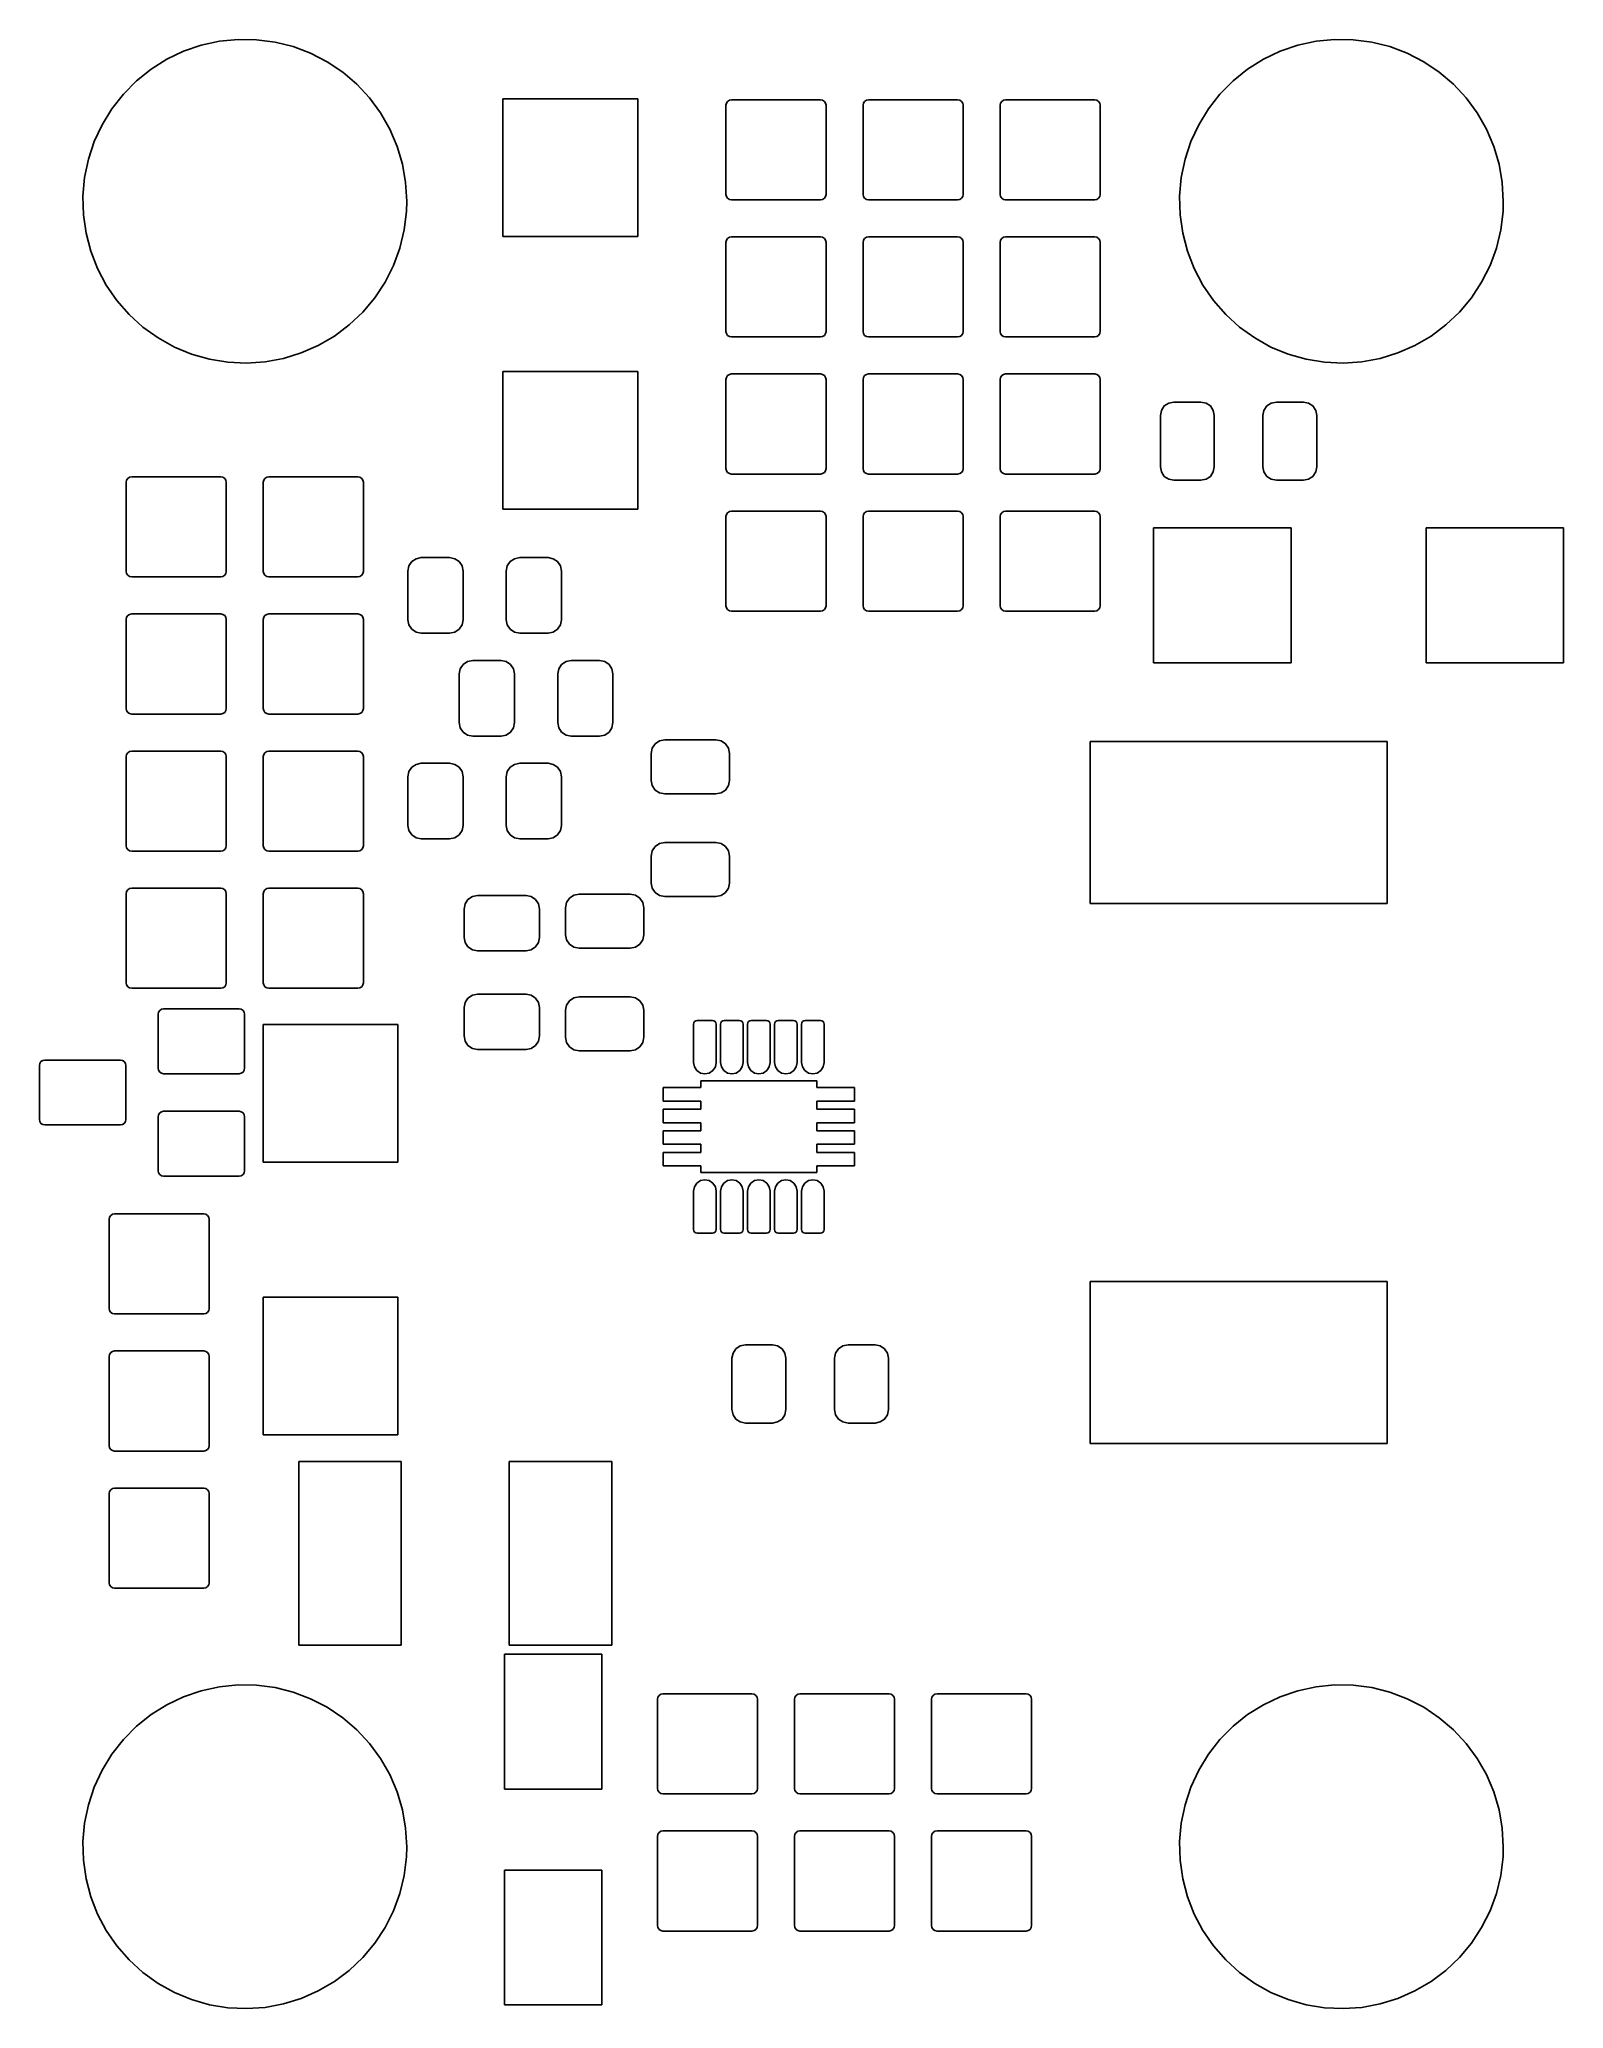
# Model space of a CAD drawing. Extents: x 5.3 to 6.41, y -4.85 to -3.42.
import ezdxf

# ---------------------------------------------------------------- set-up
doc = ezdxf.new("R2010")
doc.units = 0
doc.header["$MEASUREMENT"] = 0
doc.layers.add('BLACK', color=7, linetype='CONTINUOUS')

msp = doc.modelspace()

# ---------------------------------------------------------------- linework, layer by layer
at = {"layer": 'BLACK', "linetype": 'CONTINUOUS'}
for p, q in [((5.41474, -3.42024), (5.42802, -3.41734)), ((5.42802, -3.41734), (5.44155, -3.41599)), ((5.44155, -3.41599), (5.45515, -3.41621)), ((5.45515, -3.41621), (5.46863, -3.41798)), ((6.21474, -3.42024), (6.22802, -3.41734)), ((6.22802, -3.41734), (6.24155, -3.41599)), ((6.24155, -3.41599), (6.25515, -3.41621)), ((6.25515, -3.41621), (6.26863, -3.41798)), ((5.37808, -3.43773), (5.3896, -3.4305)), ((5.3896, -3.4305), (5.40187, -3.42465)), ((5.40187, -3.42465), (5.41474, -3.42024)), ((5.46863, -3.41798), (5.48182, -3.42129)), ((5.48182, -3.42129), (5.49454, -3.4261)), ((5.49454, -3.4261), (5.50662, -3.43234)), ((6.17808, -3.43773), (6.1896, -3.4305)), ((6.1896, -3.4305), (6.20187, -3.42465)), ((6.20187, -3.42465), (6.21474, -3.42024)), ((6.26863, -3.41798), (6.28182, -3.42129)), ((6.28182, -3.42129), (6.29454, -3.4261)), ((6.29454, -3.4261), (6.30662, -3.43234)), ((5.3579, -3.45589), (5.36747, -3.44623)), ((5.36747, -3.44623), (5.37808, -3.43773)), ((5.50662, -3.43234), (5.51791, -3.43992)), ((5.51791, -3.43992), (5.52825, -3.44875)), ((6.1579, -3.45589), (6.16747, -3.44623)), ((6.16747, -3.44623), (6.17808, -3.43773)), ((6.30662, -3.43234), (6.31791, -3.43992)), ((6.31791, -3.43992), (6.32825, -3.44875)), ((5.34951, -3.46659), (5.3579, -3.45589)), ((5.52825, -3.44875), (5.53751, -3.45871)), ((5.53751, -3.45871), (5.54556, -3.46967)), ((5.6348, -3.5598), (5.6348, -3.4594)), ((5.6348, -3.4594), (5.7332, -3.4594)), ((5.7332, -3.4594), (5.7332, -3.5598)), ((5.79867, -3.46117), (5.79997, -3.4603)), ((5.79997, -3.4603), (5.8015, -3.46)), ((5.8015, -3.46), (5.8665, -3.46)), ((5.8665, -3.46), (5.86803, -3.4603)), ((5.86803, -3.4603), (5.86933, -3.46117)), ((5.89867, -3.46117), (5.89997, -3.4603)), ((5.89997, -3.4603), (5.9015, -3.46)), ((5.9015, -3.46), (5.9665, -3.46)), ((5.9665, -3.46), (5.96803, -3.4603)), ((5.96803, -3.4603), (5.96933, -3.46117)), ((5.99867, -3.46117), (5.99997, -3.4603)), ((5.99997, -3.4603), (6.0015, -3.46)), ((6.0015, -3.46), (6.0665, -3.46)), ((6.0665, -3.46), (6.06803, -3.4603)), ((6.06803, -3.4603), (6.06933, -3.46117)), ((6.14951, -3.46659), (6.1579, -3.45589)), ((6.32825, -3.44875), (6.33751, -3.45871)), ((6.33751, -3.45871), (6.34556, -3.46967)), ((5.34241, -3.47819), (5.34951, -3.46659)), ((5.54556, -3.46967), (5.55229, -3.48148)), ((5.7975, -3.464), (5.7978, -3.46247)), ((5.7975, -3.529), (5.7975, -3.464)), ((5.7978, -3.46247), (5.79867, -3.46117)), ((5.86933, -3.46117), (5.8702, -3.46247)), ((5.8702, -3.46247), (5.8705, -3.464)), ((5.8705, -3.464), (5.8705, -3.529)), ((5.8975, -3.464), (5.8978, -3.46247)), ((5.8975, -3.529), (5.8975, -3.464)), ((5.8978, -3.46247), (5.89867, -3.46117)), ((5.96933, -3.46117), (5.9702, -3.46247)), ((5.9702, -3.46247), (5.9705, -3.464)), ((5.9705, -3.464), (5.9705, -3.529)), ((5.9975, -3.464), (5.9978, -3.46247)), ((5.9975, -3.529), (5.9975, -3.464)), ((5.9978, -3.46247), (5.99867, -3.46117)), ((6.06933, -3.46117), (6.0702, -3.46247)), ((6.0702, -3.46247), (6.0705, -3.464)), ((6.0705, -3.464), (6.0705, -3.529)), ((6.14241, -3.47819), (6.14951, -3.46659)), ((6.34556, -3.46967), (6.35229, -3.48148)), ((5.33668, -3.49052), (5.34241, -3.47819)), ((5.55229, -3.48148), (5.55763, -3.49399)), ((6.13668, -3.49052), (6.14241, -3.47819)), ((6.35229, -3.48148), (6.35763, -3.49399)), ((5.32966, -3.51675), (5.33241, -3.50343)), ((5.33241, -3.50343), (5.33668, -3.49052)), ((5.55763, -3.49399), (5.56149, -3.50703)), ((6.12966, -3.51675), (6.13241, -3.50343)), ((6.13241, -3.50343), (6.13668, -3.49052)), ((6.35763, -3.49399), (6.36149, -3.50703)), ((5.32845, -3.53029), (5.32966, -3.51675)), ((5.56149, -3.50703), (5.56383, -3.52042)), ((6.12845, -3.53029), (6.12966, -3.51675)), ((6.36149, -3.50703), (6.36383, -3.52042)), ((5.3288, -3.54388), (5.32845, -3.53029)), ((5.56383, -3.52042), (5.56461, -3.534)), ((5.7978, -3.53053), (5.7975, -3.529)), ((5.79867, -3.53183), (5.7978, -3.53053)), ((5.79997, -3.5327), (5.79867, -3.53183)), ((5.8015, -3.533), (5.79997, -3.5327)), ((5.86803, -3.5327), (5.8665, -3.533)), ((5.86933, -3.53183), (5.86803, -3.5327)), ((5.8702, -3.53053), (5.86933, -3.53183)), ((5.8705, -3.529), (5.8702, -3.53053)), ((5.8978, -3.53053), (5.8975, -3.529)), ((5.89867, -3.53183), (5.8978, -3.53053)), ((5.89997, -3.5327), (5.89867, -3.53183)), ((5.9015, -3.533), (5.89997, -3.5327)), ((5.96803, -3.5327), (5.9665, -3.533)), ((5.96933, -3.53183), (5.96803, -3.5327)), ((5.9702, -3.53053), (5.96933, -3.53183)), ((5.9705, -3.529), (5.9702, -3.53053)), ((5.9978, -3.53053), (5.9975, -3.529)), ((5.99867, -3.53183), (5.9978, -3.53053)), ((5.99997, -3.5327), (5.99867, -3.53183)), ((6.0015, -3.533), (5.99997, -3.5327)), ((6.06803, -3.5327), (6.0665, -3.533)), ((6.06933, -3.53183), (6.06803, -3.5327)), ((6.0702, -3.53053), (6.06933, -3.53183)), ((6.0705, -3.529), (6.0702, -3.53053)), ((6.1288, -3.54388), (6.12845, -3.53029)), ((6.36383, -3.52042), (6.36461, -3.534)), ((5.33072, -3.55735), (5.3288, -3.54388)), ((5.56438, -3.54142), (5.56274, -3.55492)), ((5.56461, -3.534), (5.56438, -3.54142)), ((5.8665, -3.533), (5.8015, -3.533)), ((5.9665, -3.533), (5.9015, -3.533)), ((6.0665, -3.533), (6.0015, -3.533)), ((6.13072, -3.55735), (6.1288, -3.54388)), ((6.36438, -3.54142), (6.36274, -3.55492)), ((6.36461, -3.534), (6.36438, -3.54142)), ((5.33417, -3.5705), (5.33072, -3.55735)), ((5.56274, -3.55492), (5.55957, -3.56814)), ((5.7332, -3.5598), (5.6348, -3.5598)), ((5.7978, -3.56247), (5.79867, -3.56117)), ((5.79867, -3.56117), (5.79997, -3.5603)), ((5.79997, -3.5603), (5.8015, -3.56)), ((5.8015, -3.56), (5.8665, -3.56)), ((5.8665, -3.56), (5.86803, -3.5603)), ((5.86803, -3.5603), (5.86933, -3.56117)), ((5.86933, -3.56117), (5.8702, -3.56247)), ((5.8978, -3.56247), (5.89867, -3.56117)), ((5.89867, -3.56117), (5.89997, -3.5603)), ((5.89997, -3.5603), (5.9015, -3.56)), ((5.9015, -3.56), (5.9665, -3.56)), ((5.9665, -3.56), (5.96803, -3.5603)), ((5.96803, -3.5603), (5.96933, -3.56117)), ((5.96933, -3.56117), (5.9702, -3.56247)), ((5.9978, -3.56247), (5.99867, -3.56117)), ((5.99867, -3.56117), (5.99997, -3.5603)), ((5.99997, -3.5603), (6.0015, -3.56)), ((6.0015, -3.56), (6.0665, -3.56)), ((6.0665, -3.56), (6.06803, -3.5603)), ((6.06803, -3.5603), (6.06933, -3.56117)), ((6.06933, -3.56117), (6.0702, -3.56247)), ((6.13417, -3.5705), (6.13072, -3.55735)), ((6.36274, -3.55492), (6.35957, -3.56814)), ((5.33911, -3.58317), (5.33417, -3.5705)), ((5.55957, -3.56814), (5.5549, -3.58091)), ((5.7975, -3.564), (5.7978, -3.56247)), ((5.7975, -3.629), (5.7975, -3.564)), ((5.8702, -3.56247), (5.8705, -3.564)), ((5.8705, -3.564), (5.8705, -3.629)), ((5.8975, -3.564), (5.8978, -3.56247)), ((5.8975, -3.629), (5.8975, -3.564)), ((5.9702, -3.56247), (5.9705, -3.564)), ((5.9705, -3.564), (5.9705, -3.629)), ((5.9975, -3.564), (5.9978, -3.56247)), ((5.9975, -3.629), (5.9975, -3.564)), ((6.0702, -3.56247), (6.0705, -3.564)), ((6.0705, -3.564), (6.0705, -3.629)), ((6.13911, -3.58317), (6.13417, -3.5705)), ((6.35957, -3.56814), (6.3549, -3.58091)), ((5.34547, -3.59518), (5.33911, -3.58317)), ((5.5549, -3.58091), (5.54879, -3.59306)), ((6.14547, -3.59518), (6.13911, -3.58317)), ((6.3549, -3.58091), (6.34879, -3.59306)), ((5.35317, -3.60639), (5.34547, -3.59518)), ((5.54132, -3.60442), (5.5326, -3.61485)), ((5.54879, -3.59306), (5.54132, -3.60442)), ((6.15317, -3.60639), (6.14547, -3.59518)), ((6.34132, -3.60442), (6.3326, -3.61485)), ((6.34879, -3.59306), (6.34132, -3.60442)), ((5.36211, -3.61664), (5.35317, -3.60639)), ((5.37217, -3.62579), (5.36211, -3.61664)), ((5.5326, -3.61485), (5.52274, -3.62421)), ((6.16211, -3.61664), (6.15317, -3.60639)), ((6.17217, -3.62579), (6.16211, -3.61664)), ((6.3326, -3.61485), (6.32274, -3.62421)), ((5.38321, -3.63372), (5.37217, -3.62579)), ((5.51186, -3.63238), (5.50012, -3.63924)), ((5.52274, -3.62421), (5.51186, -3.63238)), ((5.7978, -3.63053), (5.7975, -3.629)), ((5.79867, -3.63183), (5.7978, -3.63053)), ((5.79997, -3.6327), (5.79867, -3.63183)), ((5.8015, -3.633), (5.79997, -3.6327)), ((5.8665, -3.633), (5.8015, -3.633)), ((5.86803, -3.6327), (5.8665, -3.633)), ((5.86933, -3.63183), (5.86803, -3.6327)), ((5.8702, -3.63053), (5.86933, -3.63183)), ((5.8705, -3.629), (5.8702, -3.63053)), ((5.8978, -3.63053), (5.8975, -3.629)), ((5.89867, -3.63183), (5.8978, -3.63053)), ((5.89997, -3.6327), (5.89867, -3.63183)), ((5.9015, -3.633), (5.89997, -3.6327)), ((5.9665, -3.633), (5.9015, -3.633)), ((5.96803, -3.6327), (5.9665, -3.633)), ((5.96933, -3.63183), (5.96803, -3.6327)), ((5.9702, -3.63053), (5.96933, -3.63183)), ((5.9705, -3.629), (5.9702, -3.63053)), ((5.9978, -3.63053), (5.9975, -3.629)), ((5.99867, -3.63183), (5.9978, -3.63053)), ((5.99997, -3.6327), (5.99867, -3.63183)), ((6.0015, -3.633), (5.99997, -3.6327)), ((6.0665, -3.633), (6.0015, -3.633)), ((6.06803, -3.6327), (6.0665, -3.633)), ((6.06933, -3.63183), (6.06803, -3.6327)), ((6.0702, -3.63053), (6.06933, -3.63183)), ((6.0705, -3.629), (6.0702, -3.63053)), ((6.18321, -3.63372), (6.17217, -3.62579)), ((6.31186, -3.63238), (6.30012, -3.63924)), ((6.32274, -3.62421), (6.31186, -3.63238)), ((5.39509, -3.64034), (5.38321, -3.63372)), ((5.40766, -3.64554), (5.39509, -3.64034)), ((5.42074, -3.64927), (5.40766, -3.64554)), ((5.48767, -3.6447), (5.47467, -3.6487)), ((5.50012, -3.63924), (5.48767, -3.6447)), ((6.19509, -3.64034), (6.18321, -3.63372)), ((6.20766, -3.64554), (6.19509, -3.64034)), ((6.22074, -3.64927), (6.20766, -3.64554)), ((6.28767, -3.6447), (6.27467, -3.6487)), ((6.30012, -3.63924), (6.28767, -3.6447)), ((5.43415, -3.65146), (5.42074, -3.64927)), ((5.44774, -3.6521), (5.43415, -3.65146)), ((5.4613, -3.65118), (5.44774, -3.6521)), ((5.47467, -3.6487), (5.4613, -3.65118)), ((5.6348, -3.7586), (5.6348, -3.6582)), ((5.6348, -3.6582), (5.7332, -3.6582)), ((5.7332, -3.6582), (5.7332, -3.7586)), ((5.7978, -3.66247), (5.79867, -3.66117)), ((5.79867, -3.66117), (5.79997, -3.6603)), ((5.79997, -3.6603), (5.8015, -3.66)), ((5.8015, -3.66), (5.8665, -3.66)), ((5.8665, -3.66), (5.86803, -3.6603)), ((5.86803, -3.6603), (5.86933, -3.66117)), ((5.86933, -3.66117), (5.8702, -3.66247)), ((5.8978, -3.66247), (5.89867, -3.66117)), ((5.89867, -3.66117), (5.89997, -3.6603)), ((5.89997, -3.6603), (5.9015, -3.66)), ((5.9015, -3.66), (5.9665, -3.66)), ((5.9665, -3.66), (5.96803, -3.6603)), ((5.96803, -3.6603), (5.96933, -3.66117)), ((5.96933, -3.66117), (5.9702, -3.66247)), ((5.9978, -3.66247), (5.99867, -3.66117)), ((5.99867, -3.66117), (5.99997, -3.6603)), ((5.99997, -3.6603), (6.0015, -3.66)), ((6.0015, -3.66), (6.0665, -3.66)), ((6.0665, -3.66), (6.06803, -3.6603)), ((6.06803, -3.6603), (6.06933, -3.66117)), ((6.06933, -3.66117), (6.0702, -3.66247)), ((6.23415, -3.65146), (6.22074, -3.64927)), ((6.24774, -3.6521), (6.23415, -3.65146)), ((6.2613, -3.65118), (6.24774, -3.6521)), ((6.27467, -3.6487), (6.2613, -3.65118)), ((5.7975, -3.664), (5.7978, -3.66247)), ((5.7975, -3.729), (5.7975, -3.664)), ((5.8702, -3.66247), (5.8705, -3.664)), ((5.8705, -3.664), (5.8705, -3.729)), ((5.8975, -3.664), (5.8978, -3.66247)), ((5.8975, -3.729), (5.8975, -3.664)), ((5.9702, -3.66247), (5.9705, -3.664)), ((5.9705, -3.664), (5.9705, -3.729)), ((5.9975, -3.664), (5.9978, -3.66247)), ((5.9975, -3.729), (5.9975, -3.664)), ((6.0702, -3.66247), (6.0705, -3.664)), ((6.0705, -3.664), (6.0705, -3.729)), ((6.11441, -3.6903), (6.11516, -3.68653)), ((6.11441, -3.7277), (6.11441, -3.6903)), ((6.11516, -3.68653), (6.1173, -3.68334)), ((6.1173, -3.68334), (6.12049, -3.68121)), ((6.12049, -3.68121), (6.12426, -3.68046)), ((6.12426, -3.68046), (6.14394, -3.68046)), ((6.14394, -3.68046), (6.14771, -3.68121)), ((6.14771, -3.68121), (6.1509, -3.68334)), ((6.1509, -3.68334), (6.15303, -3.68653)), ((6.15303, -3.68653), (6.15378, -3.6903)), ((6.15378, -3.6903), (6.15378, -3.7277)), ((6.18922, -3.6903), (6.18997, -3.68653)), ((6.18922, -3.7277), (6.18922, -3.6903)), ((6.18997, -3.68653), (6.1921, -3.68334)), ((6.1921, -3.68334), (6.19529, -3.68121)), ((6.19529, -3.68121), (6.19906, -3.68046)), ((6.19906, -3.68046), (6.21874, -3.68046)), ((6.21874, -3.68046), (6.22251, -3.68121)), ((6.22251, -3.68121), (6.2257, -3.68334)), ((6.2257, -3.68334), (6.22784, -3.68653)), ((6.22784, -3.68653), (6.22859, -3.6903)), ((6.22859, -3.6903), (6.22859, -3.7277)), ((5.7978, -3.73053), (5.7975, -3.729)), ((5.79867, -3.73183), (5.7978, -3.73053)), ((5.79997, -3.7327), (5.79867, -3.73183)), ((5.8015, -3.733), (5.79997, -3.7327)), ((5.8665, -3.733), (5.8015, -3.733)), ((5.86803, -3.7327), (5.8665, -3.733)), ((5.86933, -3.73183), (5.86803, -3.7327)), ((5.8702, -3.73053), (5.86933, -3.73183)), ((5.8705, -3.729), (5.8702, -3.73053)), ((5.8978, -3.73053), (5.8975, -3.729)), ((5.89867, -3.73183), (5.8978, -3.73053)), ((5.89997, -3.7327), (5.89867, -3.73183)), ((5.9015, -3.733), (5.89997, -3.7327)), ((5.9665, -3.733), (5.9015, -3.733)), ((5.96803, -3.7327), (5.9665, -3.733)), ((5.96933, -3.73183), (5.96803, -3.7327)), ((5.9702, -3.73053), (5.96933, -3.73183)), ((5.9705, -3.729), (5.9702, -3.73053)), ((5.9978, -3.73053), (5.9975, -3.729)), ((5.99867, -3.73183), (5.9978, -3.73053)), ((5.99997, -3.7327), (5.99867, -3.73183)), ((6.0015, -3.733), (5.99997, -3.7327)), ((6.0665, -3.733), (6.0015, -3.733)), ((6.06803, -3.7327), (6.0665, -3.733)), ((6.06933, -3.73183), (6.06803, -3.7327)), ((6.0702, -3.73053), (6.06933, -3.73183)), ((6.0705, -3.729), (6.0702, -3.73053)), ((6.11516, -3.73147), (6.11441, -3.7277)), ((6.1173, -3.73466), (6.11516, -3.73147)), ((6.15303, -3.73147), (6.1509, -3.73466)), ((6.15378, -3.7277), (6.15303, -3.73147)), ((6.18997, -3.73147), (6.18922, -3.7277)), ((6.1921, -3.73466), (6.18997, -3.73147)), ((6.22784, -3.73147), (6.2257, -3.73466)), ((6.22859, -3.7277), (6.22784, -3.73147)), ((5.36, -3.739), (5.3603, -3.73747)), ((5.36, -3.804), (5.36, -3.739)), ((5.3603, -3.73747), (5.36117, -3.73617)), ((5.36117, -3.73617), (5.36247, -3.7353)), ((5.36247, -3.7353), (5.364, -3.735)), ((5.364, -3.735), (5.429, -3.735)), ((5.429, -3.735), (5.43053, -3.7353)), ((5.43053, -3.7353), (5.43183, -3.73617)), ((5.43183, -3.73617), (5.4327, -3.73747)), ((5.4327, -3.73747), (5.433, -3.739)), ((5.433, -3.739), (5.433, -3.804)), ((5.46, -3.739), (5.4603, -3.73747)), ((5.46, -3.804), (5.46, -3.739)), ((5.4603, -3.73747), (5.46117, -3.73617)), ((5.46117, -3.73617), (5.46247, -3.7353)), ((5.46247, -3.7353), (5.464, -3.735)), ((5.464, -3.735), (5.529, -3.735)), ((5.529, -3.735), (5.53053, -3.7353)), ((5.53053, -3.7353), (5.53183, -3.73617)), ((5.53183, -3.73617), (5.5327, -3.73747)), ((5.5327, -3.73747), (5.533, -3.739)), ((5.533, -3.739), (5.533, -3.804)), ((6.12049, -3.73679), (6.1173, -3.73466)), ((6.12426, -3.73754), (6.12049, -3.73679)), ((6.14394, -3.73754), (6.12426, -3.73754)), ((6.14771, -3.73679), (6.14394, -3.73754)), ((6.1509, -3.73466), (6.14771, -3.73679)), ((6.19529, -3.73679), (6.1921, -3.73466)), ((6.19906, -3.73754), (6.19529, -3.73679)), ((6.21874, -3.73754), (6.19906, -3.73754)), ((6.22251, -3.73679), (6.21874, -3.73754)), ((6.2257, -3.73466), (6.22251, -3.73679)), ((5.7332, -3.7586), (5.6348, -3.7586)), ((5.7975, -3.764), (5.7978, -3.76247)), ((5.7978, -3.76247), (5.79867, -3.76117)), ((5.79867, -3.76117), (5.79997, -3.7603)), ((5.79997, -3.7603), (5.8015, -3.76)), ((5.8015, -3.76), (5.8665, -3.76)), ((5.8665, -3.76), (5.86803, -3.7603)), ((5.86803, -3.7603), (5.86933, -3.76117)), ((5.86933, -3.76117), (5.8702, -3.76247)), ((5.8702, -3.76247), (5.8705, -3.764)), ((5.8975, -3.764), (5.8978, -3.76247)), ((5.8978, -3.76247), (5.89867, -3.76117)), ((5.89867, -3.76117), (5.89997, -3.7603)), ((5.89997, -3.7603), (5.9015, -3.76)), ((5.9015, -3.76), (5.9665, -3.76)), ((5.9665, -3.76), (5.96803, -3.7603)), ((5.96803, -3.7603), (5.96933, -3.76117)), ((5.96933, -3.76117), (5.9702, -3.76247)), ((5.9702, -3.76247), (5.9705, -3.764)), ((5.9975, -3.764), (5.9978, -3.76247)), ((5.9978, -3.76247), (5.99867, -3.76117)), ((5.99867, -3.76117), (5.99997, -3.7603)), ((5.99997, -3.7603), (6.0015, -3.76)), ((6.0015, -3.76), (6.0665, -3.76)), ((6.0665, -3.76), (6.06803, -3.7603)), ((6.06803, -3.7603), (6.06933, -3.76117)), ((6.06933, -3.76117), (6.0702, -3.76247)), ((6.0702, -3.76247), (6.0705, -3.764)), ((5.7975, -3.829), (5.7975, -3.764)), ((5.8705, -3.764), (5.8705, -3.829)), ((5.8975, -3.829), (5.8975, -3.764)), ((5.9705, -3.764), (5.9705, -3.829)), ((5.9975, -3.829), (5.9975, -3.764)), ((6.0705, -3.764), (6.0705, -3.829)), ((6.1094, -3.8707), (6.1094, -3.7723)), ((6.1094, -3.7723), (6.2098, -3.7723)), ((6.2098, -3.7723), (6.2098, -3.8707)), ((6.3082, -3.8707), (6.3082, -3.7723)), ((6.3082, -3.7723), (6.4086, -3.7723)), ((6.4086, -3.7723), (6.4086, -3.8707)), ((5.3603, -3.80553), (5.36, -3.804)), ((5.36117, -3.80683), (5.3603, -3.80553)), ((5.4327, -3.80553), (5.43183, -3.80683)), ((5.433, -3.804), (5.4327, -3.80553)), ((5.4603, -3.80553), (5.46, -3.804)), ((5.46117, -3.80683), (5.4603, -3.80553)), ((5.5327, -3.80553), (5.53183, -3.80683)), ((5.533, -3.804), (5.5327, -3.80553)), ((5.5654, -3.80378), (5.56615, -3.80002)), ((5.5654, -3.83922), (5.5654, -3.80378)), ((5.56615, -3.80002), (5.56828, -3.79682)), ((5.56828, -3.79682), (5.57147, -3.79469)), ((5.57147, -3.79469), (5.57524, -3.79394)), ((5.57524, -3.79394), (5.59591, -3.79394)), ((5.59591, -3.79394), (5.59968, -3.79469)), ((5.59968, -3.79469), (5.60287, -3.79682)), ((5.60287, -3.79682), (5.605, -3.80002)), ((5.605, -3.80002), (5.60575, -3.80378)), ((5.60575, -3.80378), (5.60575, -3.83922)), ((5.63725, -3.80378), (5.638, -3.80002)), ((5.63725, -3.83922), (5.63725, -3.80378)), ((5.638, -3.80002), (5.64013, -3.79682)), ((5.64013, -3.79682), (5.64332, -3.79469)), ((5.64332, -3.79469), (5.64709, -3.79394)), ((5.64709, -3.79394), (5.66776, -3.79394)), ((5.66776, -3.79394), (5.67153, -3.79469)), ((5.67153, -3.79469), (5.67472, -3.79682)), ((5.67472, -3.79682), (5.67685, -3.80002)), ((5.67685, -3.80002), (5.6776, -3.80378)), ((5.6776, -3.80378), (5.6776, -3.83922)), ((5.36247, -3.8077), (5.36117, -3.80683)), ((5.364, -3.808), (5.36247, -3.8077)), ((5.429, -3.808), (5.364, -3.808)), ((5.43053, -3.8077), (5.429, -3.808)), ((5.43183, -3.80683), (5.43053, -3.8077)), ((5.46247, -3.8077), (5.46117, -3.80683)), ((5.464, -3.808), (5.46247, -3.8077)), ((5.529, -3.808), (5.464, -3.808)), ((5.53053, -3.8077), (5.529, -3.808)), ((5.53183, -3.80683), (5.53053, -3.8077)), ((5.7978, -3.83053), (5.7975, -3.829)), ((5.79867, -3.83183), (5.7978, -3.83053)), ((5.79997, -3.8327), (5.79867, -3.83183)), ((5.8015, -3.833), (5.79997, -3.8327)), ((5.8665, -3.833), (5.8015, -3.833)), ((5.86803, -3.8327), (5.8665, -3.833)), ((5.86933, -3.83183), (5.86803, -3.8327)), ((5.8702, -3.83053), (5.86933, -3.83183)), ((5.8705, -3.829), (5.8702, -3.83053)), ((5.8978, -3.83053), (5.8975, -3.829)), ((5.89867, -3.83183), (5.8978, -3.83053)), ((5.89997, -3.8327), (5.89867, -3.83183)), ((5.9015, -3.833), (5.89997, -3.8327)), ((5.9665, -3.833), (5.9015, -3.833)), ((5.96803, -3.8327), (5.9665, -3.833)), ((5.96933, -3.83183), (5.96803, -3.8327)), ((5.9702, -3.83053), (5.96933, -3.83183)), ((5.9705, -3.829), (5.9702, -3.83053)), ((5.9978, -3.83053), (5.9975, -3.829)), ((5.99867, -3.83183), (5.9978, -3.83053)), ((5.99997, -3.8327), (5.99867, -3.83183)), ((6.0015, -3.833), (5.99997, -3.8327)), ((6.0665, -3.833), (6.0015, -3.833)), ((6.06803, -3.8327), (6.0665, -3.833)), ((6.06933, -3.83183), (6.06803, -3.8327)), ((6.0702, -3.83053), (6.06933, -3.83183)), ((6.0705, -3.829), (6.0702, -3.83053)), ((5.36, -3.839), (5.3603, -3.83747)), ((5.36, -3.904), (5.36, -3.839)), ((5.3603, -3.83747), (5.36117, -3.83617)), ((5.36117, -3.83617), (5.36247, -3.8353)), ((5.36247, -3.8353), (5.364, -3.835)), ((5.364, -3.835), (5.429, -3.835)), ((5.429, -3.835), (5.43053, -3.8353)), ((5.43053, -3.8353), (5.43183, -3.83617)), ((5.43183, -3.83617), (5.4327, -3.83747)), ((5.4327, -3.83747), (5.433, -3.839)), ((5.433, -3.839), (5.433, -3.904)), ((5.46, -3.839), (5.4603, -3.83747)), ((5.46, -3.904), (5.46, -3.839)), ((5.4603, -3.83747), (5.46117, -3.83617)), ((5.46117, -3.83617), (5.46247, -3.8353)), ((5.46247, -3.8353), (5.464, -3.835)), ((5.464, -3.835), (5.529, -3.835)), ((5.529, -3.835), (5.53053, -3.8353)), ((5.53053, -3.8353), (5.53183, -3.83617)), ((5.53183, -3.83617), (5.5327, -3.83747)), ((5.5327, -3.83747), (5.533, -3.839)), ((5.533, -3.839), (5.533, -3.904)), ((5.56615, -3.84298), (5.5654, -3.83922)), ((5.56828, -3.84618), (5.56615, -3.84298)), ((5.57147, -3.84831), (5.56828, -3.84618)), ((5.57524, -3.84906), (5.57147, -3.84831)), ((5.59968, -3.84831), (5.59591, -3.84906)), ((5.60287, -3.84618), (5.59968, -3.84831)), ((5.605, -3.84298), (5.60287, -3.84618)), ((5.60575, -3.83922), (5.605, -3.84298)), ((5.638, -3.84298), (5.63725, -3.83922)), ((5.64013, -3.84618), (5.638, -3.84298)), ((5.64332, -3.84831), (5.64013, -3.84618)), ((5.64709, -3.84906), (5.64332, -3.84831)), ((5.67153, -3.84831), (5.66776, -3.84906)), ((5.67472, -3.84618), (5.67153, -3.84831)), ((5.67685, -3.84298), (5.67472, -3.84618)), ((5.6776, -3.83922), (5.67685, -3.84298)), ((5.59591, -3.84906), (5.57524, -3.84906)), ((5.66776, -3.84906), (5.64709, -3.84906)), ((5.6029, -3.87878), (5.60365, -3.87502)), ((5.60365, -3.87502), (5.60578, -3.87182)), ((5.60578, -3.87182), (5.60897, -3.86969)), ((5.60897, -3.86969), (5.61274, -3.86894)), ((5.61274, -3.86894), (5.63341, -3.86894)), ((5.63341, -3.86894), (5.63718, -3.86969)), ((5.63718, -3.86969), (5.64037, -3.87182)), ((5.64037, -3.87182), (5.6425, -3.87502)), ((5.6425, -3.87502), (5.64325, -3.87878)), ((5.67475, -3.87878), (5.6755, -3.87502)), ((5.6755, -3.87502), (5.67763, -3.87182)), ((5.67763, -3.87182), (5.68082, -3.86969)), ((5.68082, -3.86969), (5.68459, -3.86894)), ((5.68459, -3.86894), (5.70526, -3.86894)), ((5.70526, -3.86894), (5.70903, -3.86969)), ((5.70903, -3.86969), (5.71222, -3.87182)), ((5.71222, -3.87182), (5.71435, -3.87502)), ((5.71435, -3.87502), (5.7151, -3.87878)), ((6.2098, -3.8707), (6.1094, -3.8707)), ((6.4086, -3.8707), (6.3082, -3.8707)), ((5.6029, -3.91422), (5.6029, -3.87878)), ((5.64325, -3.87878), (5.64325, -3.91422)), ((5.67475, -3.91422), (5.67475, -3.87878)), ((5.7151, -3.87878), (5.7151, -3.91422)), ((5.3603, -3.90553), (5.36, -3.904)), ((5.36117, -3.90683), (5.3603, -3.90553)), ((5.4327, -3.90553), (5.43183, -3.90683)), ((5.433, -3.904), (5.4327, -3.90553)), ((5.4603, -3.90553), (5.46, -3.904)), ((5.46117, -3.90683), (5.4603, -3.90553)), ((5.5327, -3.90553), (5.53183, -3.90683)), ((5.533, -3.904), (5.5327, -3.90553)), ((5.36247, -3.9077), (5.36117, -3.90683)), ((5.364, -3.908), (5.36247, -3.9077)), ((5.429, -3.908), (5.364, -3.908)), ((5.43053, -3.9077), (5.429, -3.908)), ((5.43183, -3.90683), (5.43053, -3.9077)), ((5.46247, -3.9077), (5.46117, -3.90683)), ((5.464, -3.908), (5.46247, -3.9077)), ((5.529, -3.908), (5.464, -3.908)), ((5.53053, -3.9077), (5.529, -3.908)), ((5.53183, -3.90683), (5.53053, -3.9077)), ((5.60365, -3.91798), (5.6029, -3.91422)), ((5.60578, -3.92118), (5.60365, -3.91798)), ((5.6425, -3.91798), (5.64037, -3.92118)), ((5.64325, -3.91422), (5.6425, -3.91798)), ((5.6755, -3.91798), (5.67475, -3.91422)), ((5.67763, -3.92118), (5.6755, -3.91798)), ((5.71435, -3.91798), (5.71222, -3.92118)), ((5.7151, -3.91422), (5.71435, -3.91798)), ((5.60897, -3.92331), (5.60578, -3.92118)), ((5.61274, -3.92406), (5.60897, -3.92331)), ((5.63341, -3.92406), (5.61274, -3.92406)), ((5.63718, -3.92331), (5.63341, -3.92406)), ((5.64037, -3.92118), (5.63718, -3.92331)), ((5.68082, -3.92331), (5.67763, -3.92118)), ((5.68459, -3.92406), (5.68082, -3.92331)), ((5.70526, -3.92406), (5.68459, -3.92406)), ((5.70903, -3.92331), (5.70526, -3.92406)), ((5.71222, -3.92118), (5.70903, -3.92331)), ((5.74296, -3.93676), (5.74371, -3.93299)), ((5.74371, -3.93299), (5.74584, -3.9298)), ((5.74584, -3.9298), (5.74903, -3.92766)), ((5.74903, -3.92766), (5.7528, -3.92691)), ((5.7528, -3.92691), (5.7902, -3.92691)), ((5.7902, -3.92691), (5.79397, -3.92766)), ((5.79397, -3.92766), (5.79716, -3.9298)), ((5.79716, -3.9298), (5.79929, -3.93299)), ((5.79929, -3.93299), (5.80004, -3.93676)), ((6.06323, -4.0462), (6.06323, -3.92809)), ((6.06323, -3.92809), (6.27977, -3.92809)), ((6.27977, -3.92809), (6.27977, -4.0462)), ((5.36, -3.939), (5.3603, -3.93747)), ((5.36, -4.004), (5.36, -3.939)), ((5.3603, -3.93747), (5.36117, -3.93617)), ((5.36117, -3.93617), (5.36247, -3.9353)), ((5.36247, -3.9353), (5.364, -3.935)), ((5.364, -3.935), (5.429, -3.935)), ((5.429, -3.935), (5.43053, -3.9353)), ((5.43053, -3.9353), (5.43183, -3.93617)), ((5.43183, -3.93617), (5.4327, -3.93747)), ((5.4327, -3.93747), (5.433, -3.939)), ((5.433, -3.939), (5.433, -4.004)), ((5.46, -3.939), (5.4603, -3.93747)), ((5.46, -4.004), (5.46, -3.939)), ((5.4603, -3.93747), (5.46117, -3.93617)), ((5.46117, -3.93617), (5.46247, -3.9353)), ((5.46247, -3.9353), (5.464, -3.935)), ((5.464, -3.935), (5.529, -3.935)), ((5.529, -3.935), (5.53053, -3.9353)), ((5.53053, -3.9353), (5.53183, -3.93617)), ((5.53183, -3.93617), (5.5327, -3.93747)), ((5.5327, -3.93747), (5.533, -3.939)), ((5.533, -3.939), (5.533, -4.004)), ((5.56615, -3.95002), (5.56828, -3.94682)), ((5.56828, -3.94682), (5.57147, -3.94469)), ((5.57147, -3.94469), (5.57524, -3.94394)), ((5.57524, -3.94394), (5.59591, -3.94394)), ((5.59591, -3.94394), (5.59968, -3.94469)), ((5.59968, -3.94469), (5.60287, -3.94682)), ((5.60287, -3.94682), (5.605, -3.95002)), ((5.638, -3.95002), (5.64013, -3.94682)), ((5.64013, -3.94682), (5.64332, -3.94469)), ((5.64332, -3.94469), (5.64709, -3.94394)), ((5.64709, -3.94394), (5.66776, -3.94394)), ((5.66776, -3.94394), (5.67153, -3.94469)), ((5.67153, -3.94469), (5.67472, -3.94682)), ((5.67472, -3.94682), (5.67685, -3.95002)), ((5.74296, -3.95644), (5.74296, -3.93676)), ((5.80004, -3.93676), (5.80004, -3.95644)), ((5.5654, -3.95378), (5.56615, -3.95002)), ((5.5654, -3.98922), (5.5654, -3.95378)), ((5.605, -3.95002), (5.60575, -3.95378)), ((5.60575, -3.95378), (5.60575, -3.98922)), ((5.63725, -3.95378), (5.638, -3.95002)), ((5.63725, -3.98922), (5.63725, -3.95378)), ((5.67685, -3.95002), (5.6776, -3.95378)), ((5.6776, -3.95378), (5.6776, -3.98922)), ((5.74371, -3.96021), (5.74296, -3.95644)), ((5.74584, -3.9634), (5.74371, -3.96021)), ((5.74903, -3.96553), (5.74584, -3.9634)), ((5.79716, -3.9634), (5.79397, -3.96553)), ((5.79929, -3.96021), (5.79716, -3.9634)), ((5.80004, -3.95644), (5.79929, -3.96021)), ((5.7528, -3.96628), (5.74903, -3.96553)), ((5.7902, -3.96628), (5.7528, -3.96628)), ((5.79397, -3.96553), (5.7902, -3.96628)), ((5.56615, -3.99298), (5.5654, -3.98922)), ((5.60575, -3.98922), (5.605, -3.99298)), ((5.638, -3.99298), (5.63725, -3.98922)), ((5.6776, -3.98922), (5.67685, -3.99298)), ((5.3603, -4.00553), (5.36, -4.004)), ((5.36117, -4.00683), (5.3603, -4.00553)), ((5.4327, -4.00553), (5.43183, -4.00683)), ((5.433, -4.004), (5.4327, -4.00553)), ((5.4603, -4.00553), (5.46, -4.004)), ((5.46117, -4.00683), (5.4603, -4.00553)), ((5.5327, -4.00553), (5.53183, -4.00683)), ((5.533, -4.004), (5.5327, -4.00553)), ((5.56828, -3.99618), (5.56615, -3.99298)), ((5.57147, -3.99831), (5.56828, -3.99618)), ((5.57524, -3.99906), (5.57147, -3.99831)), ((5.59591, -3.99906), (5.57524, -3.99906)), ((5.59968, -3.99831), (5.59591, -3.99906)), ((5.60287, -3.99618), (5.59968, -3.99831)), ((5.605, -3.99298), (5.60287, -3.99618)), ((5.64013, -3.99618), (5.638, -3.99298)), ((5.64332, -3.99831), (5.64013, -3.99618)), ((5.64709, -3.99906), (5.64332, -3.99831)), ((5.66776, -3.99906), (5.64709, -3.99906)), ((5.67153, -3.99831), (5.66776, -3.99906)), ((5.67472, -3.99618), (5.67153, -3.99831)), ((5.67685, -3.99298), (5.67472, -3.99618)), ((5.74371, -4.00779), (5.74584, -4.0046)), ((5.74584, -4.0046), (5.74903, -4.00247)), ((5.74903, -4.00247), (5.7528, -4.00172)), ((5.7528, -4.00172), (5.7902, -4.00172)), ((5.7902, -4.00172), (5.79397, -4.00247)), ((5.79397, -4.00247), (5.79716, -4.0046)), ((5.79716, -4.0046), (5.79929, -4.00779)), ((5.36247, -4.0077), (5.36117, -4.00683)), ((5.364, -4.008), (5.36247, -4.0077)), ((5.429, -4.008), (5.364, -4.008)), ((5.43053, -4.0077), (5.429, -4.008)), ((5.43183, -4.00683), (5.43053, -4.0077)), ((5.46247, -4.0077), (5.46117, -4.00683)), ((5.464, -4.008), (5.46247, -4.0077)), ((5.529, -4.008), (5.464, -4.008)), ((5.53053, -4.0077), (5.529, -4.008)), ((5.53183, -4.00683), (5.53053, -4.0077)), ((5.74296, -4.01156), (5.74371, -4.00779)), ((5.74296, -4.03124), (5.74296, -4.01156)), ((5.79929, -4.00779), (5.80004, -4.01156)), ((5.80004, -4.01156), (5.80004, -4.03124)), ((5.36117, -4.03617), (5.36247, -4.0353)), ((5.36247, -4.0353), (5.364, -4.035)), ((5.364, -4.035), (5.429, -4.035)), ((5.429, -4.035), (5.43053, -4.0353)), ((5.43053, -4.0353), (5.43183, -4.03617)), ((5.46117, -4.03617), (5.46247, -4.0353)), ((5.46247, -4.0353), (5.464, -4.035)), ((5.464, -4.035), (5.529, -4.035)), ((5.529, -4.035), (5.53053, -4.0353)), ((5.53053, -4.0353), (5.53183, -4.03617)), ((5.74371, -4.03501), (5.74296, -4.03124)), ((5.74584, -4.0382), (5.74371, -4.03501)), ((5.79929, -4.03501), (5.79716, -4.0382)), ((5.80004, -4.03124), (5.79929, -4.03501)), ((5.36, -4.039), (5.3603, -4.03747)), ((5.36, -4.104), (5.36, -4.039)), ((5.3603, -4.03747), (5.36117, -4.03617)), ((5.43183, -4.03617), (5.4327, -4.03747)), ((5.4327, -4.03747), (5.433, -4.039)), ((5.433, -4.039), (5.433, -4.104)), ((5.46, -4.039), (5.4603, -4.03747)), ((5.46, -4.104), (5.46, -4.039)), ((5.4603, -4.03747), (5.46117, -4.03617)), ((5.53183, -4.03617), (5.5327, -4.03747)), ((5.5327, -4.03747), (5.533, -4.039)), ((5.533, -4.039), (5.533, -4.104)), ((5.60644, -4.05024), (5.60719, -4.04647)), ((5.60719, -4.04647), (5.60932, -4.04328)), ((5.60932, -4.04328), (5.61252, -4.04115)), ((5.61252, -4.04115), (5.61628, -4.0404)), ((5.61628, -4.0404), (5.65172, -4.0404)), ((5.65172, -4.0404), (5.65548, -4.04115)), ((5.65548, -4.04115), (5.65868, -4.04328)), ((5.65868, -4.04328), (5.66081, -4.04647)), ((5.66081, -4.04647), (5.66156, -4.05024)), ((5.68046, -4.04926), (5.68121, -4.04549)), ((5.68046, -4.06894), (5.68046, -4.04926)), ((5.68121, -4.04549), (5.68334, -4.0423)), ((5.68334, -4.0423), (5.68653, -4.04016)), ((5.68653, -4.04016), (5.6903, -4.03941)), ((5.6903, -4.03941), (5.7277, -4.03941)), ((5.7277, -4.03941), (5.73147, -4.04016)), ((5.73147, -4.04016), (5.73466, -4.0423)), ((5.73466, -4.0423), (5.73679, -4.04549)), ((5.73679, -4.04549), (5.73754, -4.04926)), ((5.73754, -4.04926), (5.73754, -4.06894)), ((5.74903, -4.04034), (5.74584, -4.0382)), ((5.7528, -4.04109), (5.74903, -4.04034)), ((5.7902, -4.04109), (5.7528, -4.04109)), ((5.79397, -4.04034), (5.7902, -4.04109)), ((5.79716, -4.0382), (5.79397, -4.04034)), ((6.27977, -4.0462), (6.06323, -4.0462)), ((5.60644, -4.07091), (5.60644, -4.05024)), ((5.66156, -4.05024), (5.66156, -4.07091)), ((5.60719, -4.07468), (5.60644, -4.07091)), ((5.60932, -4.07787), (5.60719, -4.07468)), ((5.61252, -4.08), (5.60932, -4.07787)), ((5.65868, -4.07787), (5.65548, -4.08)), ((5.66081, -4.07468), (5.65868, -4.07787)), ((5.66156, -4.07091), (5.66081, -4.07468)), ((5.68121, -4.07271), (5.68046, -4.06894)), ((5.68334, -4.0759), (5.68121, -4.07271)), ((5.68653, -4.07803), (5.68334, -4.0759)), ((5.6903, -4.07878), (5.68653, -4.07803)), ((5.73147, -4.07803), (5.7277, -4.07878)), ((5.73466, -4.0759), (5.73147, -4.07803)), ((5.73679, -4.07271), (5.73466, -4.0759)), ((5.73754, -4.06894), (5.73679, -4.07271)), ((5.61628, -4.08075), (5.61252, -4.08)), ((5.65172, -4.08075), (5.61628, -4.08075)), ((5.65548, -4.08), (5.65172, -4.08075)), ((5.7277, -4.07878), (5.6903, -4.07878)), ((5.3603, -4.10553), (5.36, -4.104)), ((5.36117, -4.10683), (5.3603, -4.10553)), ((5.36247, -4.1077), (5.36117, -4.10683)), ((5.43183, -4.10683), (5.43053, -4.1077)), ((5.4327, -4.10553), (5.43183, -4.10683)), ((5.433, -4.104), (5.4327, -4.10553)), ((5.4603, -4.10553), (5.46, -4.104)), ((5.46117, -4.10683), (5.4603, -4.10553)), ((5.46247, -4.1077), (5.46117, -4.10683)), ((5.53183, -4.10683), (5.53053, -4.1077)), ((5.5327, -4.10553), (5.53183, -4.10683)), ((5.533, -4.104), (5.5327, -4.10553)), ((5.364, -4.108), (5.36247, -4.1077)), ((5.429, -4.108), (5.364, -4.108)), ((5.43053, -4.1077), (5.429, -4.108)), ((5.464, -4.108), (5.46247, -4.1077)), ((5.529, -4.108), (5.464, -4.108)), ((5.53053, -4.1077), (5.529, -4.108)), ((5.60644, -4.12209), (5.60719, -4.11832)), ((5.60719, -4.11832), (5.60932, -4.11513)), ((5.60932, -4.11513), (5.61252, -4.113)), ((5.61252, -4.113), (5.61628, -4.11225)), ((5.61628, -4.11225), (5.65172, -4.11225)), ((5.65172, -4.11225), (5.65548, -4.113)), ((5.65548, -4.113), (5.65868, -4.11513)), ((5.65868, -4.11513), (5.66081, -4.11832)), ((5.66081, -4.11832), (5.66156, -4.12209)), ((5.68046, -4.12406), (5.68121, -4.12029)), ((5.68121, -4.12029), (5.68334, -4.1171)), ((5.68334, -4.1171), (5.68653, -4.11497)), ((5.68653, -4.11497), (5.6903, -4.11422)), ((5.6903, -4.11422), (5.7277, -4.11422)), ((5.7277, -4.11422), (5.73147, -4.11497)), ((5.73147, -4.11497), (5.73466, -4.1171)), ((5.73466, -4.1171), (5.73679, -4.12029)), ((5.73679, -4.12029), (5.73754, -4.12406)), ((5.38325, -4.12691), (5.38355, -4.12538)), ((5.38325, -4.16628), (5.38325, -4.12691)), ((5.38355, -4.12538), (5.38442, -4.12408)), ((5.38442, -4.12408), (5.38572, -4.12322)), ((5.38572, -4.12322), (5.38725, -4.12291)), ((5.38725, -4.12291), (5.44237, -4.12291)), ((5.44237, -4.12291), (5.4439, -4.12322)), ((5.4439, -4.12322), (5.44519, -4.12408)), ((5.44519, -4.12408), (5.44606, -4.12538)), ((5.44606, -4.12538), (5.44637, -4.12691)), ((5.44637, -4.12691), (5.44637, -4.16628)), ((5.4598, -4.2348), (5.4598, -4.1344)), ((5.4598, -4.1344), (5.5582, -4.1344)), ((5.5582, -4.1344), (5.5582, -4.2348)), ((5.60644, -4.14276), (5.60644, -4.12209)), ((5.66156, -4.12209), (5.66156, -4.14276)), ((5.68046, -4.14374), (5.68046, -4.12406)), ((5.73754, -4.12406), (5.73754, -4.14374)), ((5.77386, -4.1342), (5.77407, -4.13314)), ((5.77386, -4.16215), (5.77386, -4.1342)), ((5.77407, -4.13314), (5.77467, -4.13225)), ((5.77467, -4.13225), (5.77556, -4.13165)), ((5.77556, -4.13165), (5.77662, -4.13144)), ((5.77662, -4.13144), (5.78764, -4.13144)), ((5.78764, -4.13144), (5.7887, -4.13165)), ((5.7887, -4.13165), (5.78959, -4.13225)), ((5.78959, -4.13225), (5.79019, -4.13314)), ((5.79019, -4.13314), (5.7904, -4.1342)), ((5.7904, -4.1342), (5.7904, -4.16215)), ((5.79355, -4.1342), (5.79376, -4.13314)), ((5.79355, -4.16215), (5.79355, -4.1342)), ((5.79376, -4.13314), (5.79435, -4.13225)), ((5.79435, -4.13225), (5.79525, -4.13165)), ((5.79525, -4.13165), (5.7963, -4.13144)), ((5.7963, -4.13144), (5.80733, -4.13144)), ((5.80733, -4.13144), (5.80838, -4.13165)), ((5.80838, -4.13165), (5.80928, -4.13225)), ((5.80928, -4.13225), (5.80987, -4.13314)), ((5.80987, -4.13314), (5.81008, -4.1342)), ((5.81008, -4.1342), (5.81008, -4.16215)), ((5.81323, -4.1342), (5.81344, -4.13314)), ((5.81323, -4.16215), (5.81323, -4.1342)), ((5.81344, -4.13314), (5.81404, -4.13225)), ((5.81404, -4.13225), (5.81493, -4.13165)), ((5.81493, -4.13165), (5.81599, -4.13144)), ((5.81599, -4.13144), (5.82701, -4.13144)), ((5.82701, -4.13144), (5.82807, -4.13165)), ((5.82807, -4.13165), (5.82896, -4.13225)), ((5.82896, -4.13225), (5.82956, -4.13314)), ((5.82956, -4.13314), (5.82977, -4.1342)), ((5.82977, -4.1342), (5.82977, -4.16215)), ((5.83292, -4.1342), (5.83313, -4.13314)), ((5.83292, -4.16215), (5.83292, -4.1342)), ((5.83313, -4.13314), (5.83372, -4.13225)), ((5.83372, -4.13225), (5.83462, -4.13165)), ((5.83462, -4.13165), (5.83567, -4.13144)), ((5.83567, -4.13144), (5.8467, -4.13144)), ((5.8467, -4.13144), (5.84775, -4.13165)), ((5.84775, -4.13165), (5.84865, -4.13225)), ((5.84865, -4.13225), (5.84924, -4.13314)), ((5.84924, -4.13314), (5.84945, -4.1342)), ((5.84945, -4.1342), (5.84945, -4.16215)), ((5.8526, -4.1342), (5.85281, -4.13314)), ((5.8526, -4.16215), (5.8526, -4.1342)), ((5.85281, -4.13314), (5.85341, -4.13225)), ((5.85341, -4.13225), (5.8543, -4.13165)), ((5.8543, -4.13165), (5.85536, -4.13144)), ((5.85536, -4.13144), (5.86638, -4.13144)), ((5.86638, -4.13144), (5.86744, -4.13165)), ((5.86744, -4.13165), (5.86833, -4.13225)), ((5.86833, -4.13225), (5.86893, -4.13314)), ((5.86893, -4.13314), (5.86914, -4.1342)), ((5.86914, -4.1342), (5.86914, -4.16215)), ((5.60719, -4.14653), (5.60644, -4.14276)), ((5.60932, -4.14972), (5.60719, -4.14653)), ((5.61252, -4.15185), (5.60932, -4.14972)), ((5.65868, -4.14972), (5.65548, -4.15185)), ((5.66081, -4.14653), (5.65868, -4.14972)), ((5.66156, -4.14276), (5.66081, -4.14653)), ((5.68121, -4.14751), (5.68046, -4.14374)), ((5.68334, -4.1507), (5.68121, -4.14751)), ((5.73679, -4.14751), (5.73466, -4.1507)), ((5.73754, -4.14374), (5.73679, -4.14751)), ((5.29663, -4.16431), (5.29694, -4.16278)), ((5.29663, -4.20369), (5.29663, -4.16431)), ((5.29694, -4.16278), (5.29781, -4.16149)), ((5.29781, -4.16149), (5.2991, -4.16062)), ((5.2991, -4.16062), (5.30063, -4.16031)), ((5.30063, -4.16031), (5.35575, -4.16031)), ((5.35575, -4.16031), (5.35728, -4.16062)), ((5.35728, -4.16062), (5.35858, -4.16149)), ((5.35858, -4.16149), (5.35945, -4.16278)), ((5.35945, -4.16278), (5.35975, -4.16431)), ((5.35975, -4.16431), (5.35975, -4.20369)), ((5.61628, -4.1526), (5.61252, -4.15185)), ((5.65172, -4.1526), (5.61628, -4.1526)), ((5.65548, -4.15185), (5.65172, -4.1526)), ((5.68653, -4.15284), (5.68334, -4.1507)), ((5.6903, -4.15359), (5.68653, -4.15284)), ((5.7277, -4.15359), (5.6903, -4.15359)), ((5.73147, -4.15284), (5.7277, -4.15359)), ((5.73466, -4.1507), (5.73147, -4.15284)), ((5.77449, -4.16531), (5.77386, -4.16215)), ((5.7904, -4.16215), (5.78977, -4.16531)), ((5.79418, -4.16531), (5.79355, -4.16215)), ((5.81008, -4.16215), (5.80945, -4.16531)), ((5.81386, -4.16531), (5.81323, -4.16215)), ((5.82977, -4.16215), (5.82914, -4.16531)), ((5.83355, -4.16531), (5.83292, -4.16215)), ((5.84945, -4.16215), (5.84882, -4.16531)), ((5.85323, -4.16531), (5.8526, -4.16215)), ((5.86914, -4.16215), (5.86851, -4.16531)), ((5.38355, -4.16781), (5.38325, -4.16628)), ((5.38442, -4.16911), (5.38355, -4.16781)), ((5.38572, -4.16998), (5.38442, -4.16911)), ((5.38725, -4.17028), (5.38572, -4.16998)), ((5.44237, -4.17028), (5.38725, -4.17028)), ((5.4439, -4.16998), (5.44237, -4.17028)), ((5.44519, -4.16911), (5.4439, -4.16998)), ((5.44606, -4.16781), (5.44519, -4.16911)), ((5.44637, -4.16628), (5.44606, -4.16781)), ((5.77628, -4.168), (5.77449, -4.16531)), ((5.77897, -4.16979), (5.77628, -4.168)), ((5.78213, -4.17042), (5.77897, -4.16979)), ((5.77918, -4.18046), (5.77918, -4.17554)), ((5.77918, -4.17554), (5.86382, -4.17554)), ((5.78529, -4.16979), (5.78213, -4.17042)), ((5.78798, -4.168), (5.78529, -4.16979)), ((5.78977, -4.16531), (5.78798, -4.168)), ((5.79597, -4.168), (5.79418, -4.16531)), ((5.79865, -4.16979), (5.79597, -4.168)), ((5.80181, -4.17042), (5.79865, -4.16979)), ((5.80498, -4.16979), (5.80181, -4.17042)), ((5.80766, -4.168), (5.80498, -4.16979)), ((5.80945, -4.16531), (5.80766, -4.168)), ((5.81565, -4.168), (5.81386, -4.16531)), ((5.81834, -4.16979), (5.81565, -4.168)), ((5.8215, -4.17042), (5.81834, -4.16979)), ((5.82466, -4.16979), (5.8215, -4.17042)), ((5.82735, -4.168), (5.82466, -4.16979)), ((5.82914, -4.16531), (5.82735, -4.168)), ((5.83534, -4.168), (5.83355, -4.16531)), ((5.83802, -4.16979), (5.83534, -4.168)), ((5.84119, -4.17042), (5.83802, -4.16979)), ((5.84435, -4.16979), (5.84119, -4.17042)), ((5.84703, -4.168), (5.84435, -4.16979)), ((5.84882, -4.16531), (5.84703, -4.168)), ((5.85502, -4.168), (5.85323, -4.16531)), ((5.85771, -4.16979), (5.85502, -4.168)), ((5.86087, -4.17042), (5.85771, -4.16979)), ((5.86403, -4.16979), (5.86087, -4.17042)), ((5.86382, -4.17554), (5.86382, -4.18046)), ((5.86672, -4.168), (5.86403, -4.16979)), ((5.86851, -4.16531), (5.86672, -4.168)), ((5.75162, -4.1903), (5.75162, -4.18046)), ((5.75162, -4.18046), (5.77918, -4.18046)), ((5.77918, -4.1903), (5.75162, -4.1903)), ((5.77918, -4.1962), (5.77918, -4.1903)), ((5.86382, -4.18046), (5.89138, -4.18046)), ((5.89138, -4.1903), (5.86382, -4.1903)), ((5.86382, -4.1903), (5.86382, -4.1962)), ((5.89138, -4.18046), (5.89138, -4.1903)), ((5.29694, -4.20522), (5.29663, -4.20369)), ((5.29781, -4.20651), (5.29694, -4.20522)), ((5.2991, -4.20738), (5.29781, -4.20651)), ((5.30063, -4.20769), (5.2991, -4.20738)), ((5.35575, -4.20769), (5.30063, -4.20769)), ((5.35728, -4.20738), (5.35575, -4.20769)), ((5.35858, -4.20651), (5.35728, -4.20738)), ((5.35945, -4.20522), (5.35858, -4.20651)), ((5.35975, -4.20369), (5.35945, -4.20522)), ((5.38325, -4.20172), (5.38355, -4.20019)), ((5.38325, -4.24109), (5.38325, -4.20172)), ((5.38355, -4.20019), (5.38442, -4.19889)), ((5.38442, -4.19889), (5.38572, -4.19802)), ((5.38572, -4.19802), (5.38725, -4.19772)), ((5.38725, -4.19772), (5.44237, -4.19772)), ((5.44237, -4.19772), (5.4439, -4.19802)), ((5.4439, -4.19802), (5.44519, -4.19889)), ((5.44519, -4.19889), (5.44606, -4.20019)), ((5.44606, -4.20019), (5.44637, -4.20172)), ((5.44637, -4.20172), (5.44637, -4.24109)), ((5.75162, -4.20605), (5.75162, -4.1962)), ((5.75162, -4.1962), (5.77918, -4.1962)), ((5.77918, -4.20605), (5.75162, -4.20605)), ((5.77918, -4.21195), (5.77918, -4.20605)), ((5.86382, -4.1962), (5.89138, -4.1962)), ((5.89138, -4.20605), (5.86382, -4.20605)), ((5.86382, -4.20605), (5.86382, -4.21195)), ((5.89138, -4.1962), (5.89138, -4.20605)), ((5.75162, -4.2218), (5.75162, -4.21195)), ((5.75162, -4.21195), (5.77918, -4.21195)), ((5.77918, -4.2218), (5.75162, -4.2218)), ((5.77918, -4.2277), (5.77918, -4.2218)), ((5.86382, -4.21195), (5.89138, -4.21195)), ((5.89138, -4.2218), (5.86382, -4.2218)), ((5.86382, -4.2218), (5.86382, -4.2277)), ((5.89138, -4.21195), (5.89138, -4.2218)), ((5.5582, -4.2348), (5.4598, -4.2348)), ((5.75162, -4.23754), (5.75162, -4.2277)), ((5.75162, -4.2277), (5.77918, -4.2277)), ((5.86382, -4.2277), (5.89138, -4.2277)), ((5.89138, -4.2277), (5.89138, -4.23754)), ((5.38355, -4.24262), (5.38325, -4.24109)), ((5.38442, -4.24392), (5.38355, -4.24262)), ((5.38572, -4.24478), (5.38442, -4.24392)), ((5.38725, -4.24509), (5.38572, -4.24478)), ((5.44237, -4.24509), (5.38725, -4.24509)), ((5.4439, -4.24478), (5.44237, -4.24509)), ((5.44519, -4.24392), (5.4439, -4.24478)), ((5.44606, -4.24262), (5.44519, -4.24392)), ((5.44637, -4.24109), (5.44606, -4.24262)), ((5.77918, -4.23754), (5.75162, -4.23754)), ((5.77449, -4.25269), (5.77628, -4.25)), ((5.77628, -4.25), (5.77897, -4.24821)), ((5.77897, -4.24821), (5.78213, -4.24758)), ((5.77918, -4.24246), (5.77918, -4.23754)), ((5.86382, -4.24246), (5.77918, -4.24246)), ((5.78213, -4.24758), (5.78529, -4.24821)), ((5.78529, -4.24821), (5.78798, -4.25)), ((5.78798, -4.25), (5.78977, -4.25269)), ((5.79418, -4.25269), (5.79597, -4.25)), ((5.79597, -4.25), (5.79865, -4.24821)), ((5.79865, -4.24821), (5.80181, -4.24758)), ((5.80181, -4.24758), (5.80498, -4.24821)), ((5.80498, -4.24821), (5.80766, -4.25)), ((5.80766, -4.25), (5.80945, -4.25269)), ((5.81386, -4.25269), (5.81565, -4.25)), ((5.81565, -4.25), (5.81834, -4.24821)), ((5.81834, -4.24821), (5.8215, -4.24758)), ((5.8215, -4.24758), (5.82466, -4.24821)), ((5.82466, -4.24821), (5.82735, -4.25)), ((5.82735, -4.25), (5.82914, -4.25269)), ((5.83355, -4.25269), (5.83534, -4.25)), ((5.83534, -4.25), (5.83802, -4.24821)), ((5.83802, -4.24821), (5.84119, -4.24758)), ((5.84119, -4.24758), (5.84435, -4.24821)), ((5.84435, -4.24821), (5.84703, -4.25)), ((5.84703, -4.25), (5.84882, -4.25269)), ((5.85323, -4.25269), (5.85502, -4.25)), ((5.85502, -4.25), (5.85771, -4.24821)), ((5.85771, -4.24821), (5.86087, -4.24758)), ((5.86087, -4.24758), (5.86403, -4.24821)), ((5.89138, -4.23754), (5.86382, -4.23754)), ((5.86382, -4.23754), (5.86382, -4.24246)), ((5.86403, -4.24821), (5.86672, -4.25)), ((5.86672, -4.25), (5.86851, -4.25269)), ((5.77386, -4.25585), (5.77449, -4.25269)), ((5.77386, -4.2838), (5.77386, -4.25585)), ((5.78977, -4.25269), (5.7904, -4.25585)), ((5.7904, -4.25585), (5.7904, -4.2838)), ((5.79355, -4.25585), (5.79418, -4.25269)), ((5.79355, -4.2838), (5.79355, -4.25585)), ((5.80945, -4.25269), (5.81008, -4.25585)), ((5.81008, -4.25585), (5.81008, -4.2838)), ((5.81323, -4.25585), (5.81386, -4.25269)), ((5.81323, -4.2838), (5.81323, -4.25585)), ((5.82914, -4.25269), (5.82977, -4.25585)), ((5.82977, -4.25585), (5.82977, -4.2838)), ((5.83292, -4.25585), (5.83355, -4.25269)), ((5.83292, -4.2838), (5.83292, -4.25585)), ((5.84882, -4.25269), (5.84945, -4.25585)), ((5.84945, -4.25585), (5.84945, -4.2838)), ((5.8526, -4.25585), (5.85323, -4.25269)), ((5.8526, -4.2838), (5.8526, -4.25585)), ((5.86851, -4.25269), (5.86914, -4.25585)), ((5.86914, -4.25585), (5.86914, -4.2838)), ((5.3475, -4.2765), (5.3478, -4.27497)), ((5.3475, -4.3415), (5.3475, -4.2765)), ((5.3478, -4.27497), (5.34867, -4.27367)), ((5.34867, -4.27367), (5.34997, -4.2728)), ((5.34997, -4.2728), (5.3515, -4.2725)), ((5.3515, -4.2725), (5.4165, -4.2725)), ((5.4165, -4.2725), (5.41803, -4.2728)), ((5.41803, -4.2728), (5.41933, -4.27367)), ((5.41933, -4.27367), (5.4202, -4.27497)), ((5.4202, -4.27497), (5.4205, -4.2765)), ((5.4205, -4.2765), (5.4205, -4.3415)), ((5.77407, -4.28486), (5.77386, -4.2838)), ((5.77467, -4.28575), (5.77407, -4.28486)), ((5.77556, -4.28635), (5.77467, -4.28575)), ((5.77662, -4.28656), (5.77556, -4.28635)), ((5.78764, -4.28656), (5.77662, -4.28656)), ((5.7887, -4.28635), (5.78764, -4.28656)), ((5.78959, -4.28575), (5.7887, -4.28635)), ((5.79019, -4.28486), (5.78959, -4.28575)), ((5.7904, -4.2838), (5.79019, -4.28486)), ((5.79376, -4.28486), (5.79355, -4.2838)), ((5.79435, -4.28575), (5.79376, -4.28486)), ((5.79525, -4.28635), (5.79435, -4.28575)), ((5.7963, -4.28656), (5.79525, -4.28635)), ((5.80733, -4.28656), (5.7963, -4.28656)), ((5.80838, -4.28635), (5.80733, -4.28656)), ((5.80928, -4.28575), (5.80838, -4.28635)), ((5.80987, -4.28486), (5.80928, -4.28575)), ((5.81008, -4.2838), (5.80987, -4.28486)), ((5.81344, -4.28486), (5.81323, -4.2838)), ((5.81404, -4.28575), (5.81344, -4.28486)), ((5.81493, -4.28635), (5.81404, -4.28575)), ((5.81599, -4.28656), (5.81493, -4.28635)), ((5.82701, -4.28656), (5.81599, -4.28656)), ((5.82807, -4.28635), (5.82701, -4.28656)), ((5.82896, -4.28575), (5.82807, -4.28635)), ((5.82956, -4.28486), (5.82896, -4.28575)), ((5.82977, -4.2838), (5.82956, -4.28486)), ((5.83313, -4.28486), (5.83292, -4.2838)), ((5.83372, -4.28575), (5.83313, -4.28486)), ((5.83462, -4.28635), (5.83372, -4.28575)), ((5.83567, -4.28656), (5.83462, -4.28635)), ((5.8467, -4.28656), (5.83567, -4.28656)), ((5.84775, -4.28635), (5.8467, -4.28656)), ((5.84865, -4.28575), (5.84775, -4.28635)), ((5.84924, -4.28486), (5.84865, -4.28575)), ((5.84945, -4.2838), (5.84924, -4.28486)), ((5.85281, -4.28486), (5.8526, -4.2838)), ((5.85341, -4.28575), (5.85281, -4.28486)), ((5.8543, -4.28635), (5.85341, -4.28575)), ((5.85536, -4.28656), (5.8543, -4.28635)), ((5.86638, -4.28656), (5.85536, -4.28656)), ((5.86744, -4.28635), (5.86638, -4.28656)), ((5.86833, -4.28575), (5.86744, -4.28635)), ((5.86893, -4.28486), (5.86833, -4.28575)), ((5.86914, -4.2838), (5.86893, -4.28486)), ((6.06323, -4.43991), (6.06323, -4.3218)), ((6.06323, -4.3218), (6.27977, -4.3218)), ((6.27977, -4.3218), (6.27977, -4.43991)), ((5.4598, -4.4336), (5.4598, -4.3332)), ((5.4598, -4.3332), (5.5582, -4.3332)), ((5.5582, -4.3332), (5.5582, -4.4336)), ((5.3478, -4.34303), (5.3475, -4.3415)), ((5.34867, -4.34433), (5.3478, -4.34303)), ((5.34997, -4.3452), (5.34867, -4.34433)), ((5.3515, -4.3455), (5.34997, -4.3452)), ((5.4165, -4.3455), (5.3515, -4.3455)), ((5.41803, -4.3452), (5.4165, -4.3455)), ((5.41933, -4.34433), (5.41803, -4.3452)), ((5.4202, -4.34303), (5.41933, -4.34433)), ((5.4205, -4.3415), (5.4202, -4.34303)), ((5.3475, -4.3765), (5.3478, -4.37497)), ((5.3475, -4.4415), (5.3475, -4.3765)), ((5.3478, -4.37497), (5.34867, -4.37367)), ((5.34867, -4.37367), (5.34997, -4.3728)), ((5.34997, -4.3728), (5.3515, -4.3725)), ((5.3515, -4.3725), (5.4165, -4.3725)), ((5.4165, -4.3725), (5.41803, -4.3728)), ((5.41803, -4.3728), (5.41933, -4.37367)), ((5.41933, -4.37367), (5.4202, -4.37497)), ((5.4202, -4.37497), (5.4205, -4.3765)), ((5.4205, -4.3765), (5.4205, -4.4415)), ((5.80191, -4.3778), (5.80266, -4.37403)), ((5.80191, -4.4152), (5.80191, -4.3778)), ((5.80266, -4.37403), (5.8048, -4.37084)), ((5.8048, -4.37084), (5.80799, -4.36871)), ((5.80799, -4.36871), (5.81176, -4.36796)), ((5.81176, -4.36796), (5.83144, -4.36796)), ((5.83144, -4.36796), (5.83521, -4.36871)), ((5.83521, -4.36871), (5.8384, -4.37084)), ((5.8384, -4.37084), (5.84053, -4.37403)), ((5.84053, -4.37403), (5.84128, -4.3778)), ((5.84128, -4.3778), (5.84128, -4.4152)), ((5.87672, -4.3778), (5.87747, -4.37403)), ((5.87672, -4.4152), (5.87672, -4.3778)), ((5.87747, -4.37403), (5.8796, -4.37084)), ((5.8796, -4.37084), (5.88279, -4.36871)), ((5.88279, -4.36871), (5.88656, -4.36796)), ((5.88656, -4.36796), (5.90624, -4.36796)), ((5.90624, -4.36796), (5.91001, -4.36871)), ((5.91001, -4.36871), (5.9132, -4.37084)), ((5.9132, -4.37084), (5.91534, -4.37403)), ((5.91534, -4.37403), (5.91609, -4.3778)), ((5.91609, -4.3778), (5.91609, -4.4152)), ((5.80266, -4.41897), (5.80191, -4.4152)), ((5.8048, -4.42216), (5.80266, -4.41897)), ((5.80799, -4.42429), (5.8048, -4.42216)), ((5.8384, -4.42216), (5.83521, -4.42429)), ((5.84053, -4.41897), (5.8384, -4.42216)), ((5.84128, -4.4152), (5.84053, -4.41897)), ((5.87747, -4.41897), (5.87672, -4.4152)), ((5.8796, -4.42216), (5.87747, -4.41897)), ((5.88279, -4.42429), (5.8796, -4.42216)), ((5.9132, -4.42216), (5.91001, -4.42429)), ((5.91534, -4.41897), (5.9132, -4.42216)), ((5.91609, -4.4152), (5.91534, -4.41897)), ((5.5582, -4.4336), (5.4598, -4.4336)), ((5.81176, -4.42504), (5.80799, -4.42429)), ((5.83144, -4.42504), (5.81176, -4.42504)), ((5.83521, -4.42429), (5.83144, -4.42504)), ((5.88656, -4.42504), (5.88279, -4.42429)), ((5.90624, -4.42504), (5.88656, -4.42504)), ((5.91001, -4.42429), (5.90624, -4.42504)), ((5.3478, -4.44303), (5.3475, -4.4415)), ((5.34867, -4.44433), (5.3478, -4.44303)), ((5.34997, -4.4452), (5.34867, -4.44433)), ((5.3515, -4.4455), (5.34997, -4.4452)), ((5.4165, -4.4455), (5.3515, -4.4455)), ((5.41803, -4.4452), (5.4165, -4.4455)), ((5.41933, -4.44433), (5.41803, -4.4452)), ((5.4202, -4.44303), (5.41933, -4.44433)), ((5.4205, -4.4415), (5.4202, -4.44303)), ((6.27977, -4.43991), (6.06323, -4.43991)), ((5.48583, -4.58693), (5.48583, -4.45307)), ((5.48583, -4.45307), (5.56063, -4.45307)), ((5.56063, -4.45307), (5.56063, -4.58693)), ((5.63937, -4.58693), (5.63937, -4.45307)), ((5.63937, -4.45307), (5.71417, -4.45307)), ((5.71417, -4.45307), (5.71417, -4.58693)), ((5.3475, -4.4765), (5.3478, -4.47497)), ((5.3475, -4.5415), (5.3475, -4.4765)), ((5.3478, -4.47497), (5.34867, -4.47367)), ((5.34867, -4.47367), (5.34997, -4.4728)), ((5.34997, -4.4728), (5.3515, -4.4725)), ((5.3515, -4.4725), (5.4165, -4.4725)), ((5.4165, -4.4725), (5.41803, -4.4728)), ((5.41803, -4.4728), (5.41933, -4.47367)), ((5.41933, -4.47367), (5.4202, -4.47497)), ((5.4202, -4.47497), (5.4205, -4.4765)), ((5.4205, -4.4765), (5.4205, -4.5415)), ((5.3478, -4.54303), (5.3475, -4.5415)), ((5.34867, -4.54433), (5.3478, -4.54303)), ((5.34997, -4.5452), (5.34867, -4.54433)), ((5.3515, -4.5455), (5.34997, -4.5452)), ((5.4165, -4.5455), (5.3515, -4.5455)), ((5.41803, -4.5452), (5.4165, -4.5455)), ((5.41933, -4.54433), (5.41803, -4.5452)), ((5.4202, -4.54303), (5.41933, -4.54433)), ((5.4205, -4.5415), (5.4202, -4.54303)), ((5.56063, -4.58693), (5.48583, -4.58693)), ((5.63607, -4.69197), (5.63607, -4.59355)), ((5.63607, -4.59355), (5.70693, -4.59355)), ((5.71417, -4.58693), (5.63937, -4.58693)), ((5.70693, -4.59355), (5.70693, -4.69197)), ((5.40187, -4.62465), (5.41474, -4.62024)), ((5.41474, -4.62024), (5.42802, -4.61734)), ((5.42802, -4.61734), (5.44155, -4.61599)), ((5.44155, -4.61599), (5.45515, -4.61621)), ((5.45515, -4.61621), (5.46863, -4.61798)), ((5.46863, -4.61798), (5.48182, -4.62129)), ((5.48182, -4.62129), (5.49454, -4.6261)), ((5.7478, -4.62497), (5.74867, -4.62367)), ((5.74867, -4.62367), (5.74997, -4.6228)), ((5.74997, -4.6228), (5.7515, -4.6225)), ((5.7515, -4.6225), (5.8165, -4.6225)), ((5.8165, -4.6225), (5.81803, -4.6228)), ((5.81803, -4.6228), (5.81933, -4.62367)), ((5.81933, -4.62367), (5.8202, -4.62497)), ((5.8478, -4.62497), (5.84867, -4.62367)), ((5.84867, -4.62367), (5.84997, -4.6228)), ((5.84997, -4.6228), (5.8515, -4.6225)), ((5.8515, -4.6225), (5.9165, -4.6225)), ((5.9165, -4.6225), (5.91803, -4.6228)), ((5.91803, -4.6228), (5.91933, -4.62367)), ((5.91933, -4.62367), (5.9202, -4.62497)), ((5.9478, -4.62497), (5.94867, -4.62367)), ((5.94867, -4.62367), (5.94997, -4.6228)), ((5.94997, -4.6228), (5.9515, -4.6225)), ((5.9515, -4.6225), (6.0165, -4.6225)), ((6.0165, -4.6225), (6.01803, -4.6228)), ((6.01803, -4.6228), (6.01933, -4.62367)), ((6.01933, -4.62367), (6.0202, -4.62497)), ((6.20187, -4.62465), (6.21474, -4.62024)), ((6.21474, -4.62024), (6.22802, -4.61734)), ((6.22802, -4.61734), (6.24155, -4.61599)), ((6.24155, -4.61599), (6.25515, -4.61621)), ((6.25515, -4.61621), (6.26863, -4.61798)), ((6.26863, -4.61798), (6.28182, -4.62129)), ((6.28182, -4.62129), (6.29454, -4.6261)), ((5.36747, -4.64623), (5.37808, -4.63773)), ((5.37808, -4.63773), (5.3896, -4.6305)), ((5.3896, -4.6305), (5.40187, -4.62465)), ((5.49454, -4.6261), (5.50662, -4.63234)), ((5.50662, -4.63234), (5.51791, -4.63992)), ((5.7475, -4.6265), (5.7478, -4.62497)), ((5.7475, -4.6915), (5.7475, -4.6265)), ((5.8202, -4.62497), (5.8205, -4.6265)), ((5.8205, -4.6265), (5.8205, -4.6915)), ((5.8475, -4.6265), (5.8478, -4.62497)), ((5.8475, -4.6915), (5.8475, -4.6265)), ((5.9202, -4.62497), (5.9205, -4.6265)), ((5.9205, -4.6265), (5.9205, -4.6915)), ((5.9475, -4.6265), (5.9478, -4.62497)), ((5.9475, -4.6915), (5.9475, -4.6265)), ((6.0202, -4.62497), (6.0205, -4.6265)), ((6.0205, -4.6265), (6.0205, -4.6915)), ((6.16747, -4.64623), (6.17808, -4.63773)), ((6.17808, -4.63773), (6.1896, -4.6305)), ((6.1896, -4.6305), (6.20187, -4.62465)), ((6.29454, -4.6261), (6.30662, -4.63234)), ((6.30662, -4.63234), (6.31791, -4.63992)), ((5.3579, -4.65589), (5.36747, -4.64623)), ((5.51791, -4.63992), (5.52825, -4.64875)), ((5.52825, -4.64875), (5.53751, -4.65871)), ((6.1579, -4.65589), (6.16747, -4.64623)), ((6.31791, -4.63992), (6.32825, -4.64875)), ((6.32825, -4.64875), (6.33751, -4.65871)), ((5.34241, -4.67819), (5.34951, -4.66659)), ((5.34951, -4.66659), (5.3579, -4.65589)), ((5.53751, -4.65871), (5.54556, -4.66967)), ((6.14241, -4.67819), (6.14951, -4.66659)), ((6.14951, -4.66659), (6.1579, -4.65589)), ((6.33751, -4.65871), (6.34556, -4.66967)), ((5.33668, -4.69052), (5.34241, -4.67819)), ((5.54556, -4.66967), (5.55229, -4.68148)), ((5.55229, -4.68148), (5.55763, -4.69399)), ((6.13668, -4.69052), (6.14241, -4.67819)), ((6.34556, -4.66967), (6.35229, -4.68148)), ((6.35229, -4.68148), (6.35763, -4.69399)), ((5.33241, -4.70343), (5.33668, -4.69052)), ((5.55763, -4.69399), (5.56149, -4.70703)), ((5.70693, -4.69197), (5.63607, -4.69197)), ((5.7478, -4.69303), (5.7475, -4.6915)), ((5.74867, -4.69433), (5.7478, -4.69303)), ((5.74997, -4.6952), (5.74867, -4.69433)), ((5.7515, -4.6955), (5.74997, -4.6952)), ((5.8165, -4.6955), (5.7515, -4.6955)), ((5.81803, -4.6952), (5.8165, -4.6955)), ((5.81933, -4.69433), (5.81803, -4.6952)), ((5.8202, -4.69303), (5.81933, -4.69433)), ((5.8205, -4.6915), (5.8202, -4.69303)), ((5.8478, -4.69303), (5.8475, -4.6915)), ((5.84867, -4.69433), (5.8478, -4.69303)), ((5.84997, -4.6952), (5.84867, -4.69433)), ((5.8515, -4.6955), (5.84997, -4.6952)), ((5.9165, -4.6955), (5.8515, -4.6955)), ((5.91803, -4.6952), (5.9165, -4.6955)), ((5.91933, -4.69433), (5.91803, -4.6952)), ((5.9202, -4.69303), (5.91933, -4.69433)), ((5.9205, -4.6915), (5.9202, -4.69303)), ((5.9478, -4.69303), (5.9475, -4.6915)), ((5.94867, -4.69433), (5.9478, -4.69303)), ((5.94997, -4.6952), (5.94867, -4.69433)), ((5.9515, -4.6955), (5.94997, -4.6952)), ((6.0165, -4.6955), (5.9515, -4.6955)), ((6.01803, -4.6952), (6.0165, -4.6955)), ((6.01933, -4.69433), (6.01803, -4.6952)), ((6.0202, -4.69303), (6.01933, -4.69433)), ((6.0205, -4.6915), (6.0202, -4.69303)), ((6.13241, -4.70343), (6.13668, -4.69052)), ((6.35763, -4.69399), (6.36149, -4.70703)), ((5.32966, -4.71675), (5.33241, -4.70343)), ((5.56149, -4.70703), (5.56383, -4.72042)), ((6.12966, -4.71675), (6.13241, -4.70343)), ((6.36149, -4.70703), (6.36383, -4.72042)), ((5.32845, -4.73029), (5.32966, -4.71675)), ((5.56383, -4.72042), (5.56461, -4.734)), ((5.7478, -4.72497), (5.74867, -4.72367)), ((5.74867, -4.72367), (5.74997, -4.7228)), ((5.74997, -4.7228), (5.7515, -4.7225)), ((5.7515, -4.7225), (5.8165, -4.7225)), ((5.8165, -4.7225), (5.81803, -4.7228)), ((5.81803, -4.7228), (5.81933, -4.72367)), ((5.81933, -4.72367), (5.8202, -4.72497)), ((5.8478, -4.72497), (5.84867, -4.72367)), ((5.84867, -4.72367), (5.84997, -4.7228)), ((5.84997, -4.7228), (5.8515, -4.7225)), ((5.8515, -4.7225), (5.9165, -4.7225)), ((5.9165, -4.7225), (5.91803, -4.7228)), ((5.91803, -4.7228), (5.91933, -4.72367)), ((5.91933, -4.72367), (5.9202, -4.72497)), ((5.9478, -4.72497), (5.94867, -4.72367)), ((5.94867, -4.72367), (5.94997, -4.7228)), ((5.94997, -4.7228), (5.9515, -4.7225)), ((5.9515, -4.7225), (6.0165, -4.7225)), ((6.0165, -4.7225), (6.01803, -4.7228)), ((6.01803, -4.7228), (6.01933, -4.72367)), ((6.01933, -4.72367), (6.0202, -4.72497)), ((6.12845, -4.73029), (6.12966, -4.71675)), ((6.36383, -4.72042), (6.36461, -4.734)), ((5.3288, -4.74388), (5.32845, -4.73029)), ((5.56461, -4.734), (5.56438, -4.74142)), ((5.7475, -4.7265), (5.7478, -4.72497)), ((5.7475, -4.7915), (5.7475, -4.7265)), ((5.8202, -4.72497), (5.8205, -4.7265)), ((5.8205, -4.7265), (5.8205, -4.7915)), ((5.8475, -4.7265), (5.8478, -4.72497)), ((5.8475, -4.7915), (5.8475, -4.7265)), ((5.9202, -4.72497), (5.9205, -4.7265)), ((5.9205, -4.7265), (5.9205, -4.7915)), ((5.9475, -4.7265), (5.9478, -4.72497)), ((5.9475, -4.7915), (5.9475, -4.7265)), ((6.0202, -4.72497), (6.0205, -4.7265)), ((6.0205, -4.7265), (6.0205, -4.7915)), ((6.1288, -4.74388), (6.12845, -4.73029)), ((6.36461, -4.734), (6.36438, -4.74142)), ((5.33072, -4.75735), (5.3288, -4.74388)), ((5.56438, -4.74142), (5.56274, -4.75492)), ((5.63607, -4.84945), (5.63607, -4.75103)), ((5.63607, -4.75103), (5.70693, -4.75103)), ((5.70693, -4.75103), (5.70693, -4.84945)), ((6.13072, -4.75735), (6.1288, -4.74388)), ((6.36438, -4.74142), (6.36274, -4.75492)), ((5.33417, -4.7705), (5.33072, -4.75735)), ((5.56274, -4.75492), (5.55957, -4.76814)), ((6.13417, -4.7705), (6.13072, -4.75735)), ((6.36274, -4.75492), (6.35957, -4.76814)), ((5.33911, -4.78317), (5.33417, -4.7705)), ((5.5549, -4.78091), (5.54879, -4.79306)), ((5.55957, -4.76814), (5.5549, -4.78091)), ((6.13911, -4.78317), (6.13417, -4.7705)), ((6.3549, -4.78091), (6.34879, -4.79306)), ((6.35957, -4.76814), (6.3549, -4.78091)), ((5.34547, -4.79518), (5.33911, -4.78317)), ((5.35317, -4.80639), (5.34547, -4.79518)), ((5.54879, -4.79306), (5.54132, -4.80442)), ((5.7478, -4.79303), (5.7475, -4.7915)), ((5.74867, -4.79433), (5.7478, -4.79303)), ((5.74997, -4.7952), (5.74867, -4.79433)), ((5.7515, -4.7955), (5.74997, -4.7952)), ((5.8165, -4.7955), (5.7515, -4.7955)), ((5.81803, -4.7952), (5.8165, -4.7955)), ((5.81933, -4.79433), (5.81803, -4.7952)), ((5.8202, -4.79303), (5.81933, -4.79433)), ((5.8205, -4.7915), (5.8202, -4.79303)), ((5.8478, -4.79303), (5.8475, -4.7915)), ((5.84867, -4.79433), (5.8478, -4.79303)), ((5.84997, -4.7952), (5.84867, -4.79433)), ((5.8515, -4.7955), (5.84997, -4.7952)), ((5.9165, -4.7955), (5.8515, -4.7955)), ((5.91803, -4.7952), (5.9165, -4.7955)), ((5.91933, -4.79433), (5.91803, -4.7952)), ((5.9202, -4.79303), (5.91933, -4.79433)), ((5.9205, -4.7915), (5.9202, -4.79303)), ((5.9478, -4.79303), (5.9475, -4.7915)), ((5.94867, -4.79433), (5.9478, -4.79303)), ((5.94997, -4.7952), (5.94867, -4.79433)), ((5.9515, -4.7955), (5.94997, -4.7952)), ((6.0165, -4.7955), (5.9515, -4.7955)), ((6.01803, -4.7952), (6.0165, -4.7955)), ((6.01933, -4.79433), (6.01803, -4.7952)), ((6.0202, -4.79303), (6.01933, -4.79433)), ((6.0205, -4.7915), (6.0202, -4.79303)), ((6.14547, -4.79518), (6.13911, -4.78317)), ((6.15317, -4.80639), (6.14547, -4.79518)), ((6.34879, -4.79306), (6.34132, -4.80442)), ((5.36211, -4.81664), (5.35317, -4.80639)), ((5.54132, -4.80442), (5.5326, -4.81485)), ((6.16211, -4.81664), (6.15317, -4.80639)), ((6.34132, -4.80442), (6.3326, -4.81485)), ((5.37217, -4.82579), (5.36211, -4.81664)), ((5.52274, -4.82421), (5.51186, -4.83238)), ((5.5326, -4.81485), (5.52274, -4.82421)), ((6.17217, -4.82579), (6.16211, -4.81664)), ((6.32274, -4.82421), (6.31186, -4.83238)), ((6.3326, -4.81485), (6.32274, -4.82421)), ((5.38321, -4.83372), (5.37217, -4.82579)), ((5.39509, -4.84034), (5.38321, -4.83372)), ((5.50012, -4.83924), (5.48767, -4.8447)), ((5.51186, -4.83238), (5.50012, -4.83924)), ((6.18321, -4.83372), (6.17217, -4.82579)), ((6.19509, -4.84034), (6.18321, -4.83372)), ((6.30012, -4.83924), (6.28767, -4.8447)), ((6.31186, -4.83238), (6.30012, -4.83924)), ((5.40766, -4.84554), (5.39509, -4.84034)), ((5.42074, -4.84927), (5.40766, -4.84554)), ((5.43415, -4.85146), (5.42074, -4.84927)), ((5.44774, -4.8521), (5.43415, -4.85146)), ((5.4613, -4.85118), (5.44774, -4.8521)), ((5.47467, -4.8487), (5.4613, -4.85118)), ((5.48767, -4.8447), (5.47467, -4.8487)), ((5.70693, -4.84945), (5.63607, -4.84945)), ((6.20766, -4.84554), (6.19509, -4.84034)), ((6.22074, -4.84927), (6.20766, -4.84554)), ((6.23415, -4.85146), (6.22074, -4.84927)), ((6.24774, -4.8521), (6.23415, -4.85146)), ((6.2613, -4.85118), (6.24774, -4.8521)), ((6.27467, -4.8487), (6.2613, -4.85118)), ((6.28767, -4.8447), (6.27467, -4.8487))]:
    msp.add_line(p, q, dxfattribs=at)

doc.saveas('drawing.dxf')
